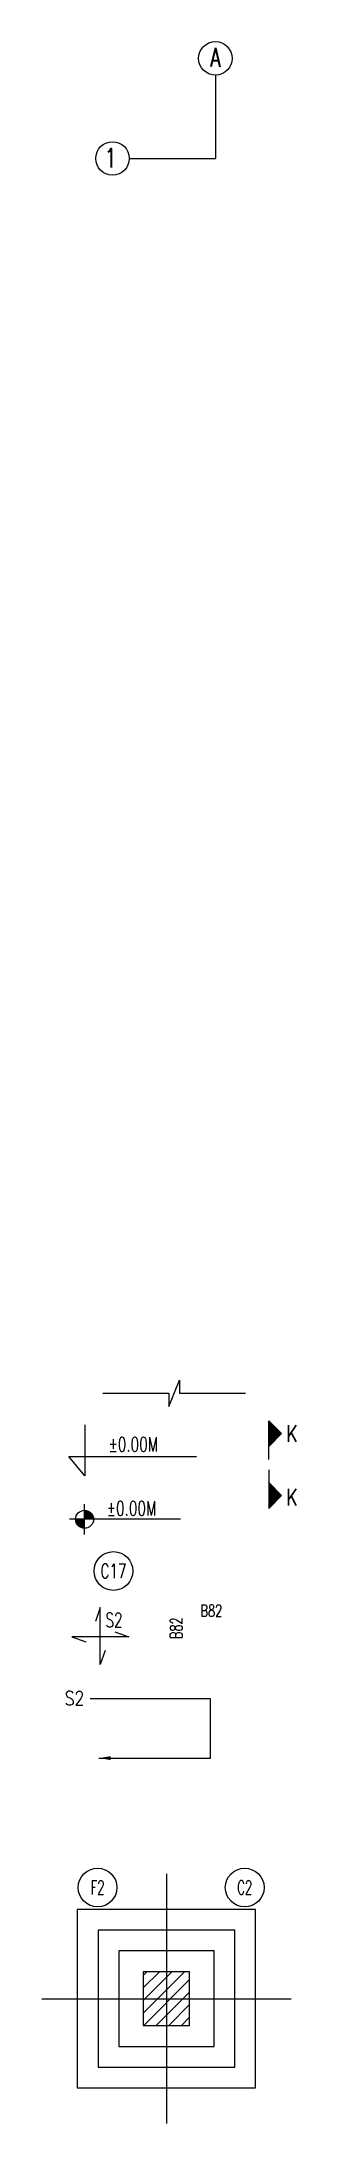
# Model space of a CAD drawing. Header units: inches. Extents: x 61991 to 161106, y 29687 to 64402.
# Drawn here: x 63598 to 63790, y 36155 to 37732 of the extents above; entities that cross this region are included whole.
import ezdxf
from ezdxf.enums import TextEntityAlignment as Align

# ---------------------------------------------------------------- set-up
doc = ezdxf.new("R2010")
doc.units = ezdxf.units.IN
doc.header["$MEASUREMENT"] = 0
doc.linetypes.add('CENTER', pattern=[2, 1.25, -0.25, 0.25, -0.25])
for name, color, linetype in [('GRID', 8, 'CENTER'), ('hatch', 8, 'Continuous'), ('HATCH COL', 8, 'Continuous'), ('LEVEL SECTION', 3, 'Continuous'), ('LEVLE PLAN', 3, 'Continuous'), ('LINE CUT', 8, 'Continuous'), ('NO. BEAM', 3, 'Continuous'), ('NO. COLUMN', 1, 'Continuous'), ('NO. COLUMN CIRCLE', 8, 'Continuous'), ('NO. FOOTING', 1, 'Continuous'), ('NO. FOOTING CIRCLE', 8, 'Continuous'), ('NO. GRID', 1, 'Continuous'), ('NO. SECTION', 1, 'Continuous'), ('NO. SLAB', 2, 'Continuous'), ('R.C.C. FOOTING', 4, 'Continuous'), ('R.C.C.COLUMN', 1, 'Continuous'), ('TEXT MIDIUM', 2, 'Continuous')]:
    doc.layers.add(name, color=color, linetype=linetype)
doc.styles.add('ROMANS', font='R.SHX', dxfattribs={"width": 0.7})
doc.dimstyles.new('DIM96', dxfattribs={"dimscale": 0, "dimtxt": 9, "dimasz": 9, "dimexe": 4, "dimexo": 4, "dimgap": 4, "dimtad": 1, "dimdec": 0, "dimzin": 1, "dimdsep": 46, "dimlunit": 4, "dimtxsty": 'ROMANS', "dimcen": 0, "dimclrd": 5, "dimclre": 5, "dimclrt": 4, "dimadec": 0, "dimazin": 0, "dimtfac": 1, "dimtdec": 0, "dimtix": 1, "dimtmove": 2, "dimatfit": 3, "dimfxl": 0, "dimfrac": 1, "dimtzin": 0, "dimlwd": -1, "dimlwe": -1, "dimarcsym": 0})

msp = doc.modelspace()

# ---------------------------------------------------------------- texts
at = {"layer": 'LEVEL SECTION', "insert": (63666.89433, 36669.3687), "char_height": 10.8, "attachment_point": 5, "style": 'ROMANS'}
msp.add_mtext('%%P0.00M', dxfattribs=at)
at = {"layer": 'LEVLE PLAN', "insert": (63665.58173, 36620.86988), "char_height": 10.8, "attachment_point": 5, "style": 'ROMANS'}
msp.add_mtext('%%P0.00M', dxfattribs=at)
at = {"layer": 'NO. BEAM', "style": 'ROMANS', "width": 0.7}
msp.add_text('B82', height=9, dxfattribs=at).set_placement((63726.10205, 36543.3233), align=Align.MIDDLE_CENTER)
msp.add_text('B82', height=9, rotation=90, dxfattribs=at).set_placement((63699.47017, 36530.05625), align=Align.MIDDLE_CENTER)
at = {"layer": 'NO. COLUMN', "style": 'ROMANS'}
for s, width, p in [('C17', 0.7, (63651.97218, 36573.38181)), ('C2', 0.6, (63751.34815, 36333.52602))]:
    msp.add_text(s, height=10.8, dxfattribs=dict(at, width=width)).set_placement(p, align=Align.MIDDLE)
at = {"layer": 'NO. FOOTING', "style": 'ROMANS', "width": 0.6}
msp.add_text('F2', height=10.8, dxfattribs=at).set_placement((63639.94769, 36333.52602), align=Align.MIDDLE)
at = {"layer": 'NO. GRID', "style": 'ROMANS', "width": 0.7}
for s, p in [('A', (63729.15988, 37720.62507)), ('1', (63649.77847, 37644.19556))]:
    msp.add_text(s, height=14.4, dxfattribs=at).set_placement(p, align=Align.MIDDLE)
at = {"layer": 'NO. SECTION', "style": 'ROMANS', "width": 0.8}
for p in [(63787.20407, 36677.52924), (63787.20407, 36629.3332)]:
    msp.add_text('K', height=12.59997, dxfattribs=at).set_placement(p, align=Align.MIDDLE)
at = {"layer": 'NO. SLAB', "style": 'ROMANS', "width": 0.7}
msp.add_text('S2', height=10.8, dxfattribs=at).set_placement((63645.90067, 36530.88771))
at = {"layer": 'TEXT MIDIUM', "style": 'ROMANS', "width": 0.8}
msp.add_text('S2', height=10.8, dxfattribs=at).set_placement((63615.05423, 36471.59912))

# ---------------------------------------------------------------- hatches: boundary and pattern name
at = {"layer": 'HATCH COL'}
h = msp.add_hatch(dxfattribs=at)
h.set_pattern_fill('ANSI31', color=256, scale=54, style=0)
h.set_pattern_definition([(45, (61443.7264, 28403.98), (-4.772971, 4.772971), [])])
h.paths.add_polyline_path([(63709.65317, 36269.52965), (63674.55317, 36269.52965), (63674.55317, 36229.02965), (63709.65317, 36229.02965)])
at = {"layer": 'LEVLE PLAN'}
h = msp.add_hatch(color=256, dxfattribs=at)
h.paths.add_polyline_path([(63630.0953, 36619.36853), (63630.0953, 36612.58805), (63636.87578, 36612.58805, 0.4142135624)])
h.paths.add_polyline_path([(63630.0953, 36612.58805), (63623.31481, 36612.58805, 0.4142135624), (63630.0953, 36605.80756)])
at = {"layer": 'NO. SECTION', "ltscale": 5}
h = msp.add_hatch(dxfattribs=at)
h.set_pattern_fill('ANSI31', color=256, scale=6.206651, angle=270, style=0)
h.set_pattern_definition([(315, (63703.364, 39362.9773), (0.5485956, 0.5485956), [])])
h.paths.add_polyline_path([(63779.18389, 36677.48022), (63769.56724, 36687.26737), (63769.56724, 36667.69307)])
h = msp.add_hatch(dxfattribs=at)
h.set_pattern_fill('ANSI31', color=256, scale=6.206651, angle=270, style=0)
h.set_pattern_definition([(45, (63703.364, 33945.1585), (0.5485956, -0.5485956), [])])
h.paths.add_polyline_path([(63779.18389, 36630.65553), (63769.56724, 36620.86838), (63769.56724, 36640.44268)])

# ---------------------------------------------------------------- linework, layer by layer
at = {"layer": 'GRID'}
for p, q in [((63729.15799, 37707.02651), (63729.15799, 37643.89174)), ((63663.93359, 37643.89174), (63729.15799, 37643.89174)), ((63692.10317, 36343.77965), (63692.10317, 36154.77965)), ((63597.60317, 36249.27965), (63786.60317, 36249.27965))]:
    msp.add_line(p, q, dxfattribs=at)
at = {"layer": 'GRID', "color": 5, "linetype": 'Continuous'}
for centre in [(63729.15799, 37719.7216), (63651.2385, 37643.89174)]:
    msp.add_circle(centre, 12.6951, dxfattribs=at)
at = {"layer": 'LEVEL SECTION'}
msp.add_lwpolyline([(63630.2693, 36684.10932), (63630.2693, 36645.49045), (63618.24223, 36660.25411), (63714.84932, 36660.25411)], dxfattribs=at)
at = {"layer": 'LEVLE PLAN'}
msp.add_line((63630.0953, 36601.17385), (63630.0953, 36624.00225), dxfattribs=at)
msp.add_lwpolyline([(63702.72554, 36612.58805), (63618.6811, 36612.58805)], dxfattribs=at)
msp.add_circle((63630.0953, 36612.58805), 6.78048, dxfattribs=at)
at = {"layer": 'LINE CUT'}
msp.add_lwpolyline([(63643.96156, 36708.03527), (63693.90019, 36708.03527), (63693.90019, 36698.14435), (63702.02292, 36717.92619), (63702.02292, 36708.03527), (63751.96156, 36708.03527)], dxfattribs=at)
at = {"layer": 'NO. COLUMN CIRCLE'}
for centre in [(63651.97218, 36573.38181), (63751.34815, 36333.52602)]:
    msp.add_circle(centre, 14.67091, dxfattribs=at)
at = {"layer": 'NO. FOOTING CIRCLE'}
msp.add_circle((63639.94769, 36333.52602), 14.67091, dxfattribs=at)
at = {"layer": 'NO. SECTION'}
for p, q in [((63769.56724, 36658.00448), (63769.56724, 36687.26737)), ((63769.56724, 36687.26737), (63779.18389, 36677.48022)), ((63769.56724, 36667.69307), (63779.18389, 36677.48022)), ((63769.56724, 36650.13127), (63769.56724, 36620.86838)), ((63769.56724, 36640.44268), (63779.18389, 36630.65553)), ((63769.56724, 36620.86838), (63779.18389, 36630.65553))]:
    msp.add_line(p, q, dxfattribs=at)
at = {"layer": 'NO. SLAB', "color": 3}
for points in [[(63645.72472, 36513.13589), (63642.02302, 36502.51894), (63642.02302, 36545.71894), (63638.32133, 36535.102)], [(63653.00607, 36527.17612), (63663.62302, 36523.47443), (63620.42302, 36523.47443), (63631.03997, 36519.77273)]]:
    msp.add_lwpolyline(points, dxfattribs=at)
at = {"layer": 'R.C.C. FOOTING'}
msp.add_lwpolyline([(63624.60317, 36181.77965), (63759.60317, 36181.77965), (63759.60317, 36316.77965), (63624.60317, 36316.77965)], close=True, dxfattribs=at)
at = {"layer": 'R.C.C. FOOTING', "color": 8}
for points in [[(63640.26317, 36197.43965), (63743.94317, 36197.43965), (63743.94317, 36301.11965), (63640.26317, 36301.11965)], [(63655.92317, 36213.09965), (63728.28317, 36213.09965), (63728.28317, 36285.45965), (63655.92317, 36285.45965)]]:
    msp.add_lwpolyline(points, close=True, dxfattribs=at)
at = {"layer": 'R.C.C.COLUMN', "ltscale": 3.75}
msp.add_lwpolyline([(63674.55317, 36229.02965), (63709.65317, 36229.02965), (63709.65317, 36269.52965), (63674.55317, 36269.52965)], close=True, dxfattribs=at)

msp.set_redraw_order([(e.dxf.handle, doc.entitydb.next_handle()) for e in msp.query("TEXT MTEXT ATTDEF DIMENSION ARC_DIMENSION")])  # texts and dimensions are drawn at this point

# ---------------------------------------------------------------- leaders
at = {"layer": 'hatch'}
msp.add_leader([(63640.95485, 36431.58676), (63725.55485, 36431.58676), (63725.55485, 36476.58676), (63634.26221, 36476.58676)], dimstyle='DIM96', override={"dimscale": 1}, dxfattribs=at)

doc.saveas('drawing.dxf')
